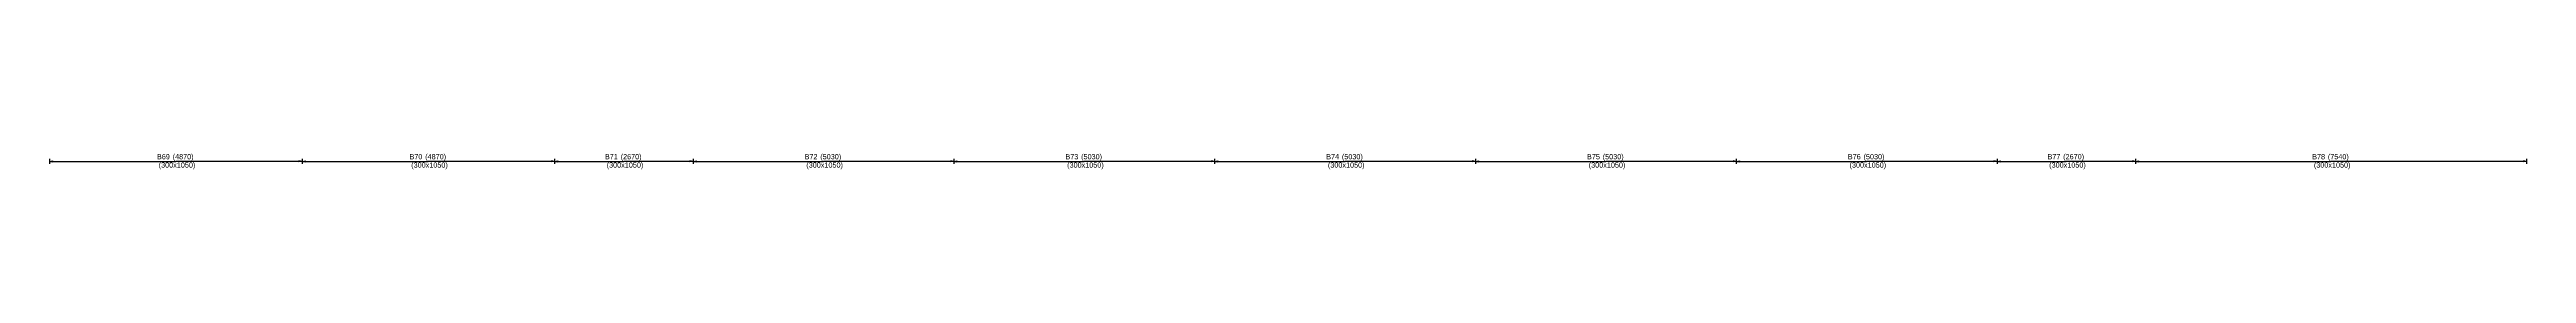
# Model space of a CAD drawing. Extents: x 0 to 98, y 3 to 248.
# Drawn here: x 40.18 to 87.95, y 70.89 to 71.19 of the extents above; entities that cross this region are included whole.
import ezdxf

# ---------------------------------------------------------------- set-up
doc = ezdxf.new("R2010")
doc.units = 0
for name, color, linetype in [('Beam_Dimensions_LS', 3, 'CONTINUOUS'), ('Beam_NameLS', 6, 'CONTINUOUS'), ('span_dim', 7, 'CONTINUOUS'), ('spanline', 7, 'CONTINUOUS')]:
    doc.layers.add(name, color=color, linetype=linetype)
doc.styles.add('STRUDS_Arial', font='ARIAL.TTF', dxfattribs={"height": 0.04})

msp = doc.modelspace()

# ---------------------------------------------------------------- linework, layer by layer
at = {"layer": 'spanline'}
for p, q in [((40.18, 71.09), (40.18, 70.99)), ((40.18, 71.04), (40.24, 71.05)), ((40.18, 71.04), (42.615, 71.04)), ((40.18, 71.04), (40.24, 71.03)), ((40.24, 71.05), (40.24, 71.03)), ((45.05, 71.04), (42.615, 71.04)), ((45.05, 71.04), (44.99, 71.05)), ((44.99, 71.05), (44.99, 71.03)), ((45.05, 71.04), (44.99, 71.03)), ((45.05, 71.09), (45.05, 70.99)), ((45.05, 71.09), (45.05, 70.99)), ((45.05, 71.04), (45.11, 71.05)), ((45.05, 71.04), (47.485, 71.04)), ((45.05, 71.04), (45.11, 71.03)), ((45.11, 71.05), (45.11, 71.03)), ((49.92, 71.04), (47.485, 71.04)), ((49.92, 71.04), (49.86, 71.05)), ((49.86, 71.05), (49.86, 71.03)), ((49.92, 71.04), (49.86, 71.03)), ((49.92, 71.09), (49.92, 70.99)), ((49.92, 71.09), (49.92, 70.99)), ((49.92, 71.04), (49.98, 71.05)), ((49.92, 71.04), (51.255, 71.04)), ((49.92, 71.04), (49.98, 71.03)), ((49.98, 71.05), (49.98, 71.03)), ((52.59, 71.04), (51.255, 71.04)), ((52.59, 71.04), (52.53, 71.05)), ((52.53, 71.05), (52.53, 71.03)), ((52.59, 71.04), (52.53, 71.03)), ((52.59, 71.09), (52.59, 70.99)), ((52.59, 71.09), (52.59, 70.99)), ((52.59, 71.04), (52.65, 71.05)), ((52.59, 71.04), (55.105, 71.04)), ((52.59, 71.04), (52.65, 71.03)), ((52.65, 71.05), (52.65, 71.03)), ((57.62, 71.04), (55.105, 71.04)), ((57.62, 71.04), (57.56, 71.05)), ((57.56, 71.05), (57.56, 71.03)), ((57.62, 71.04), (57.56, 71.03)), ((57.62, 71.09), (57.62, 70.99)), ((57.62, 71.09), (57.62, 70.99)), ((57.62, 71.04), (57.68, 71.05)), ((57.62, 71.04), (60.135, 71.04)), ((57.62, 71.04), (57.68, 71.03)), ((57.68, 71.05), (57.68, 71.03)), ((62.65, 71.04), (60.135, 71.04)), ((62.65, 71.04), (62.59, 71.05)), ((62.59, 71.05), (62.59, 71.03)), ((62.65, 71.04), (62.59, 71.03)), ((62.65, 71.09), (62.65, 70.99)), ((62.65, 71.09), (62.65, 70.99)), ((62.65, 71.04), (62.71, 71.05)), ((62.65, 71.04), (65.165, 71.04)), ((62.65, 71.04), (62.71, 71.03)), ((62.71, 71.05), (62.71, 71.03)), ((67.68, 71.04), (65.165, 71.04)), ((67.68, 71.04), (67.62, 71.05)), ((67.62, 71.05), (67.62, 71.03)), ((67.68, 71.04), (67.62, 71.03)), ((67.68, 71.09), (67.68, 70.99)), ((67.68, 71.09), (67.68, 70.99)), ((67.68, 71.04), (67.74, 71.05)), ((67.68, 71.04), (70.195, 71.04)), ((67.68, 71.04), (67.74, 71.03)), ((67.74, 71.05), (67.74, 71.03)), ((72.71, 71.04), (70.195, 71.04)), ((72.71, 71.04), (72.65, 71.05)), ((72.65, 71.05), (72.65, 71.03)), ((72.71, 71.04), (72.65, 71.03)), ((72.71, 71.09), (72.71, 70.99)), ((72.71, 71.09), (72.71, 70.99)), ((72.71, 71.04), (72.77, 71.05)), ((72.71, 71.04), (75.225, 71.04)), ((72.71, 71.04), (72.77, 71.03)), ((72.77, 71.05), (72.77, 71.03)), ((77.74, 71.04), (75.225, 71.04)), ((77.74, 71.04), (77.68, 71.05)), ((77.68, 71.05), (77.68, 71.03)), ((77.74, 71.04), (77.68, 71.03)), ((77.74, 71.09), (77.74, 70.99)), ((77.74, 71.09), (77.74, 70.99)), ((77.74, 71.04), (77.8, 71.05)), ((77.74, 71.04), (79.075, 71.04)), ((77.74, 71.04), (77.8, 71.03)), ((77.8, 71.05), (77.8, 71.03)), ((80.41, 71.04), (79.075, 71.04)), ((80.41, 71.04), (80.35, 71.05)), ((80.35, 71.05), (80.35, 71.03)), ((80.41, 71.04), (80.35, 71.03)), ((80.41, 71.09), (80.41, 70.99)), ((80.41, 71.09), (80.41, 70.99)), ((80.41, 71.04), (80.47, 71.05)), ((80.41, 71.04), (84.18, 71.04)), ((80.41, 71.04), (80.47, 71.03)), ((80.47, 71.05), (80.47, 71.03)), ((87.95, 71.04), (84.18, 71.04)), ((87.95, 71.04), (87.89, 71.05)), ((87.89, 71.05), (87.89, 71.03)), ((87.95, 71.04), (87.89, 71.03)), ((87.95, 71.09), (87.95, 70.99))]:
    msp.add_line(p, q, dxfattribs=at)
for points in [[(40.18, 71.04), (40.24, 71.05), (40.18, 71.04), (40.24, 71.03)], [(45.05, 71.04), (44.99, 71.05), (45.05, 71.04), (44.99, 71.03)], [(45.05, 71.04), (45.11, 71.05), (45.05, 71.04), (45.11, 71.03)], [(49.92, 71.04), (49.86, 71.05), (49.92, 71.04), (49.86, 71.03)], [(49.92, 71.04), (49.98, 71.05), (49.92, 71.04), (49.98, 71.03)], [(52.59, 71.04), (52.53, 71.05), (52.59, 71.04), (52.53, 71.03)], [(52.59, 71.04), (52.65, 71.05), (52.59, 71.04), (52.65, 71.03)], [(57.62, 71.04), (57.56, 71.05), (57.62, 71.04), (57.56, 71.03)], [(57.62, 71.04), (57.68, 71.05), (57.62, 71.04), (57.68, 71.03)], [(62.65, 71.04), (62.59, 71.05), (62.65, 71.04), (62.59, 71.03)], [(62.65, 71.04), (62.71, 71.05), (62.65, 71.04), (62.71, 71.03)], [(67.68, 71.04), (67.62, 71.05), (67.68, 71.04), (67.62, 71.03)], [(67.68, 71.04), (67.74, 71.05), (67.68, 71.04), (67.74, 71.03)], [(72.71, 71.04), (72.65, 71.05), (72.71, 71.04), (72.65, 71.03)], [(72.71, 71.04), (72.77, 71.05), (72.71, 71.04), (72.77, 71.03)], [(77.74, 71.04), (77.68, 71.05), (77.74, 71.04), (77.68, 71.03)], [(77.74, 71.04), (77.8, 71.05), (77.74, 71.04), (77.8, 71.03)], [(80.41, 71.04), (80.35, 71.05), (80.41, 71.04), (80.35, 71.03)], [(80.41, 71.04), (80.47, 71.05), (80.41, 71.04), (80.47, 71.03)], [(87.95, 71.04), (87.89, 71.05), (87.95, 71.04), (87.89, 71.03)]]:
    msp.add_solid(points, dxfattribs=at)

# ---------------------------------------------------------------- texts
at = {"layer": 'Beam_Dimensions_LS', "style": 'STRUDS_Arial'}
for p in [(42.285, 70.92), (47.155, 70.92), (50.925, 70.92), (54.775, 70.92), (59.805, 70.92), (64.835, 70.92), (69.865, 70.92), (74.895, 70.92), (78.745, 70.92), (83.85, 70.92)]:
    msp.add_text('(300x1050)', height=0.1, dxfattribs=at).set_placement(p)
at = {"layer": 'Beam_NameLS', "style": 'STRUDS_Arial'}
for s, p in [('B69', (42.252, 71.08)), ('B70', (47.122, 71.08)), ('B71', (50.892, 71.08)), ('B72', (54.742, 71.08)), ('B73', (59.772, 71.08)), ('B74', (64.802, 71.08)), ('B75', (69.832, 71.08)), ('B76', (74.862, 71.08)), ('B77', (78.712, 71.08)), ('B78', (83.817, 71.08))]:
    msp.add_text(s, height=0.1, dxfattribs=at).set_placement(p)
at = {"layer": 'span_dim', "style": 'STRUDS_Arial'}
for s, p in [(' (4870) ', (42.516, 71.08)), (' (4870) ', (47.386, 71.08)), (' (2670) ', (51.156, 71.08)), (' (5030) ', (55.006, 71.08)), (' (5030) ', (60.036, 71.08)), (' (5030) ', (65.066, 71.08)), (' (5030) ', (70.096, 71.08)), (' (5030) ', (75.126, 71.08)), (' (2670) ', (78.976, 71.08)), (' (7540) ', (84.081, 71.08))]:
    msp.add_text(s, height=0.1, dxfattribs=at).set_placement(p)

doc.saveas('drawing.dxf')
